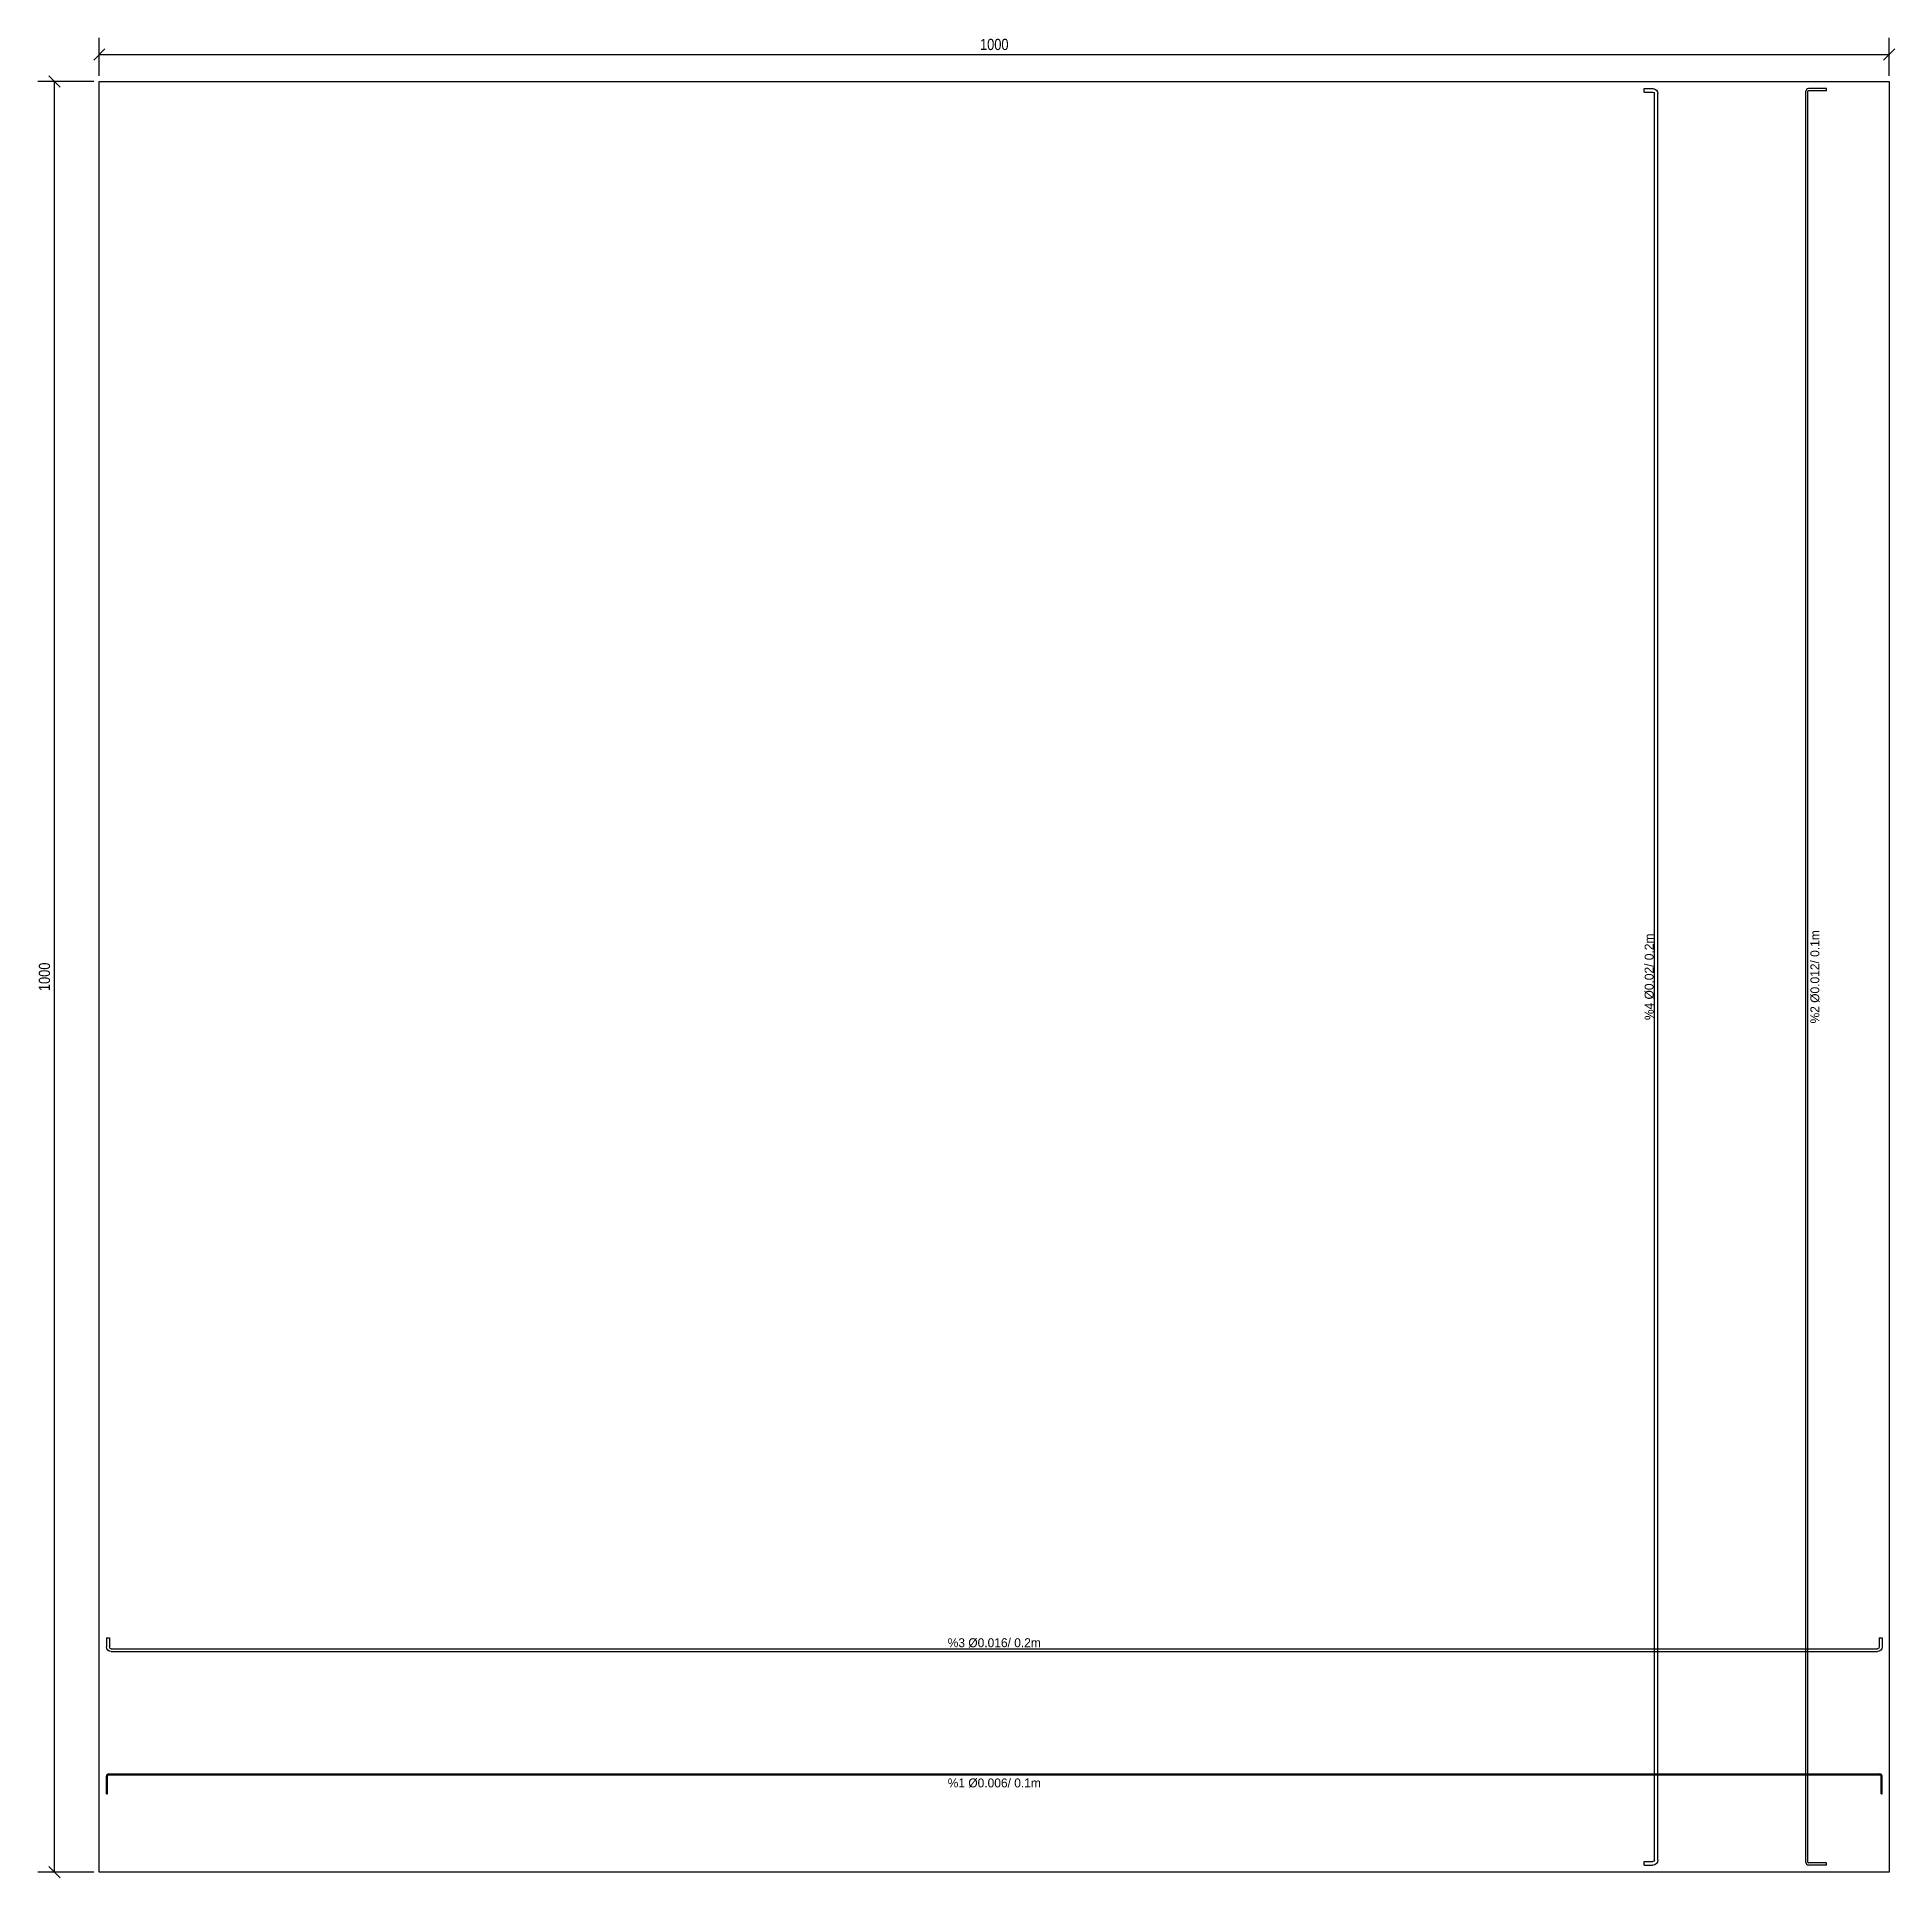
# Model space of a CAD drawing. Header units: metres. Extents: x -0.3 to 22, y -15 to 10.2.
# Drawn here: x 11.65 to 22.03, y -0.03 to 10.25 of the extents above; entities that cross this region are included whole.
import ezdxf
from ezdxf.enums import TextEntityAlignment as Align

# ---------------------------------------------------------------- set-up
doc = ezdxf.new("R2010")
doc.units = ezdxf.units.M
doc.styles.add('OpenSansCondensed-Light', font='OpenSansCondensed-Light.ttf')
doc.dimstyles.new('EZ_M_25_H25_CM', dxfattribs={"dimtxt": 0.0625, "dimasz": 0.0625, "dimexe": 0.09375, "dimexo": 0.03125, "dimgap": 0.025, "dimtad": 1, "dimlfac": 100, "dimzin": 12, "dimdsep": 46, "dimtxsty": 'OpenSansCondensed-Light', "dimtsz": 0.03125, "dimcen": 2.5, "dimazin": 3, "dimtfac": 0.5, "dimtmove": 2, "dimatfit": 3})

msp = doc.modelspace()

# ---------------------------------------------------------------- texts
for s, p in [('%4 Ø0.02/ 0.2m', (20.658, 5)), ('%2 Ø0.012/ 0.1m', (21.584, 5))]:
    msp.add_text(s, height=0.05, rotation=90).set_placement(p, align=Align.MIDDLE)
for s, p in [('%3 Ø0.016/ 0.2m', (17, 1.282)), ('%1 Ø0.006/ 0.1m', (17, 0.499))]:
    msp.add_text(s, height=0.05).set_placement(p, align=Align.MIDDLE)

# ---------------------------------------------------------------- dimensions: what is measured, and where the dimension line sits
msp.add_linear_dim(base=(12, 10.15), p1=(12, 10), p2=(22, 10), dimstyle='EZ_M_25_H25_CM').render()
msp.add_linear_dim(base=(11.75, 0), p1=(12, 0), p2=(12, 10), angle=90, dimstyle='EZ_M_25_H25_CM').render()

# ---------------------------------------------------------------- linework, layer by layer
for p, q in [((20.63, 9.94), (20.63, 9.96)), ((20.63, 9.96), (20.68, 9.96)), ((20.63, 9.94), (20.68, 9.94)), ((20.688, 0.068), (20.688, 9.932)), ((20.708, 0.068), (20.708, 9.932)), ((21.534, 0.055), (21.534, 9.945)), ((21.546, 0.055), (21.546, 9.945)), ((21.649, 9.96), (21.549, 9.96)), ((21.649, 9.948), (21.549, 9.948)), ((21.649, 9.948), (21.649, 9.96)), ((12.04, 1.308), (12.056, 1.308)), ((12.04, 1.308), (12.04, 1.258)), ((12.056, 1.308), (12.056, 1.258)), ((12.066, 1.248), (21.934, 1.248)), ((21.944, 1.308), (21.96, 1.308)), ((21.944, 1.308), (21.944, 1.258)), ((21.96, 1.308), (21.96, 1.258)), ((12.066, 1.232), (21.934, 1.232)), ((12.04, 0.437), (12.04, 0.537)), ((12.046, 0.437), (12.046, 0.537)), ((12.052, 0.549), (21.948, 0.549)), ((12.052, 0.543), (21.948, 0.543)), ((21.954, 0.437), (21.954, 0.537)), ((21.96, 0.437), (21.96, 0.537)), ((12.04, 0.437), (12.046, 0.437)), ((21.954, 0.437), (21.96, 0.437)), ((20.63, 0.04), (20.63, 0.06)), ((20.63, 0.06), (20.68, 0.06)), ((20.63, 0.04), (20.68, 0.04)), ((21.649, 0.052), (21.549, 0.052)), ((21.649, 0.04), (21.549, 0.04)), ((21.649, 0.04), (21.649, 0.052))]:
    msp.add_line(p, q)
msp.add_lwpolyline([(12, 0), (12, 10), (22, 10), (22, 0), (12, 0)])
at = {"extrusion": (0, 0, -1)}
for centre, radius, start, end in [((-20.68, 9.932), 0.028, 90, 180), ((-20.68, 9.932), 0.008, 90, 180), ((-12.066, 1.258), 0.026, -90, 0), ((-12.066, 1.258), 0.01, -90, 0), ((-21.934, 1.258), 0.01, 180, -90), ((-21.934, 1.258), 0.026, 180, -90), ((-20.68, 0.068), 0.008, 180, -90), ((-20.68, 0.068), 0.028, 180, -90)]:
    msp.add_arc(centre, radius, start, end, dxfattribs=at)
for centre, radius, start, end in [((21.549, 9.945), 0.015, 90, 180), ((21.549, 9.945), 0.003, 90, 180), ((12.052, 0.537), 0.012, 90, 180), ((12.052, 0.537), 0.006, 90, 180), ((21.948, 0.537), 0.012, 0, 90), ((21.948, 0.537), 0.006, 0, 90), ((21.549, 0.055), 0.015, 180, -90), ((21.549, 0.055), 0.003, 180, -90)]:
    msp.add_arc(centre, radius, start, end)

msp.set_redraw_order([(e.dxf.handle, doc.entitydb.next_handle()) for e in msp.query("TEXT MTEXT ATTDEF DIMENSION ARC_DIMENSION")])  # texts and dimensions are drawn at this point

doc.saveas('drawing.dxf')
